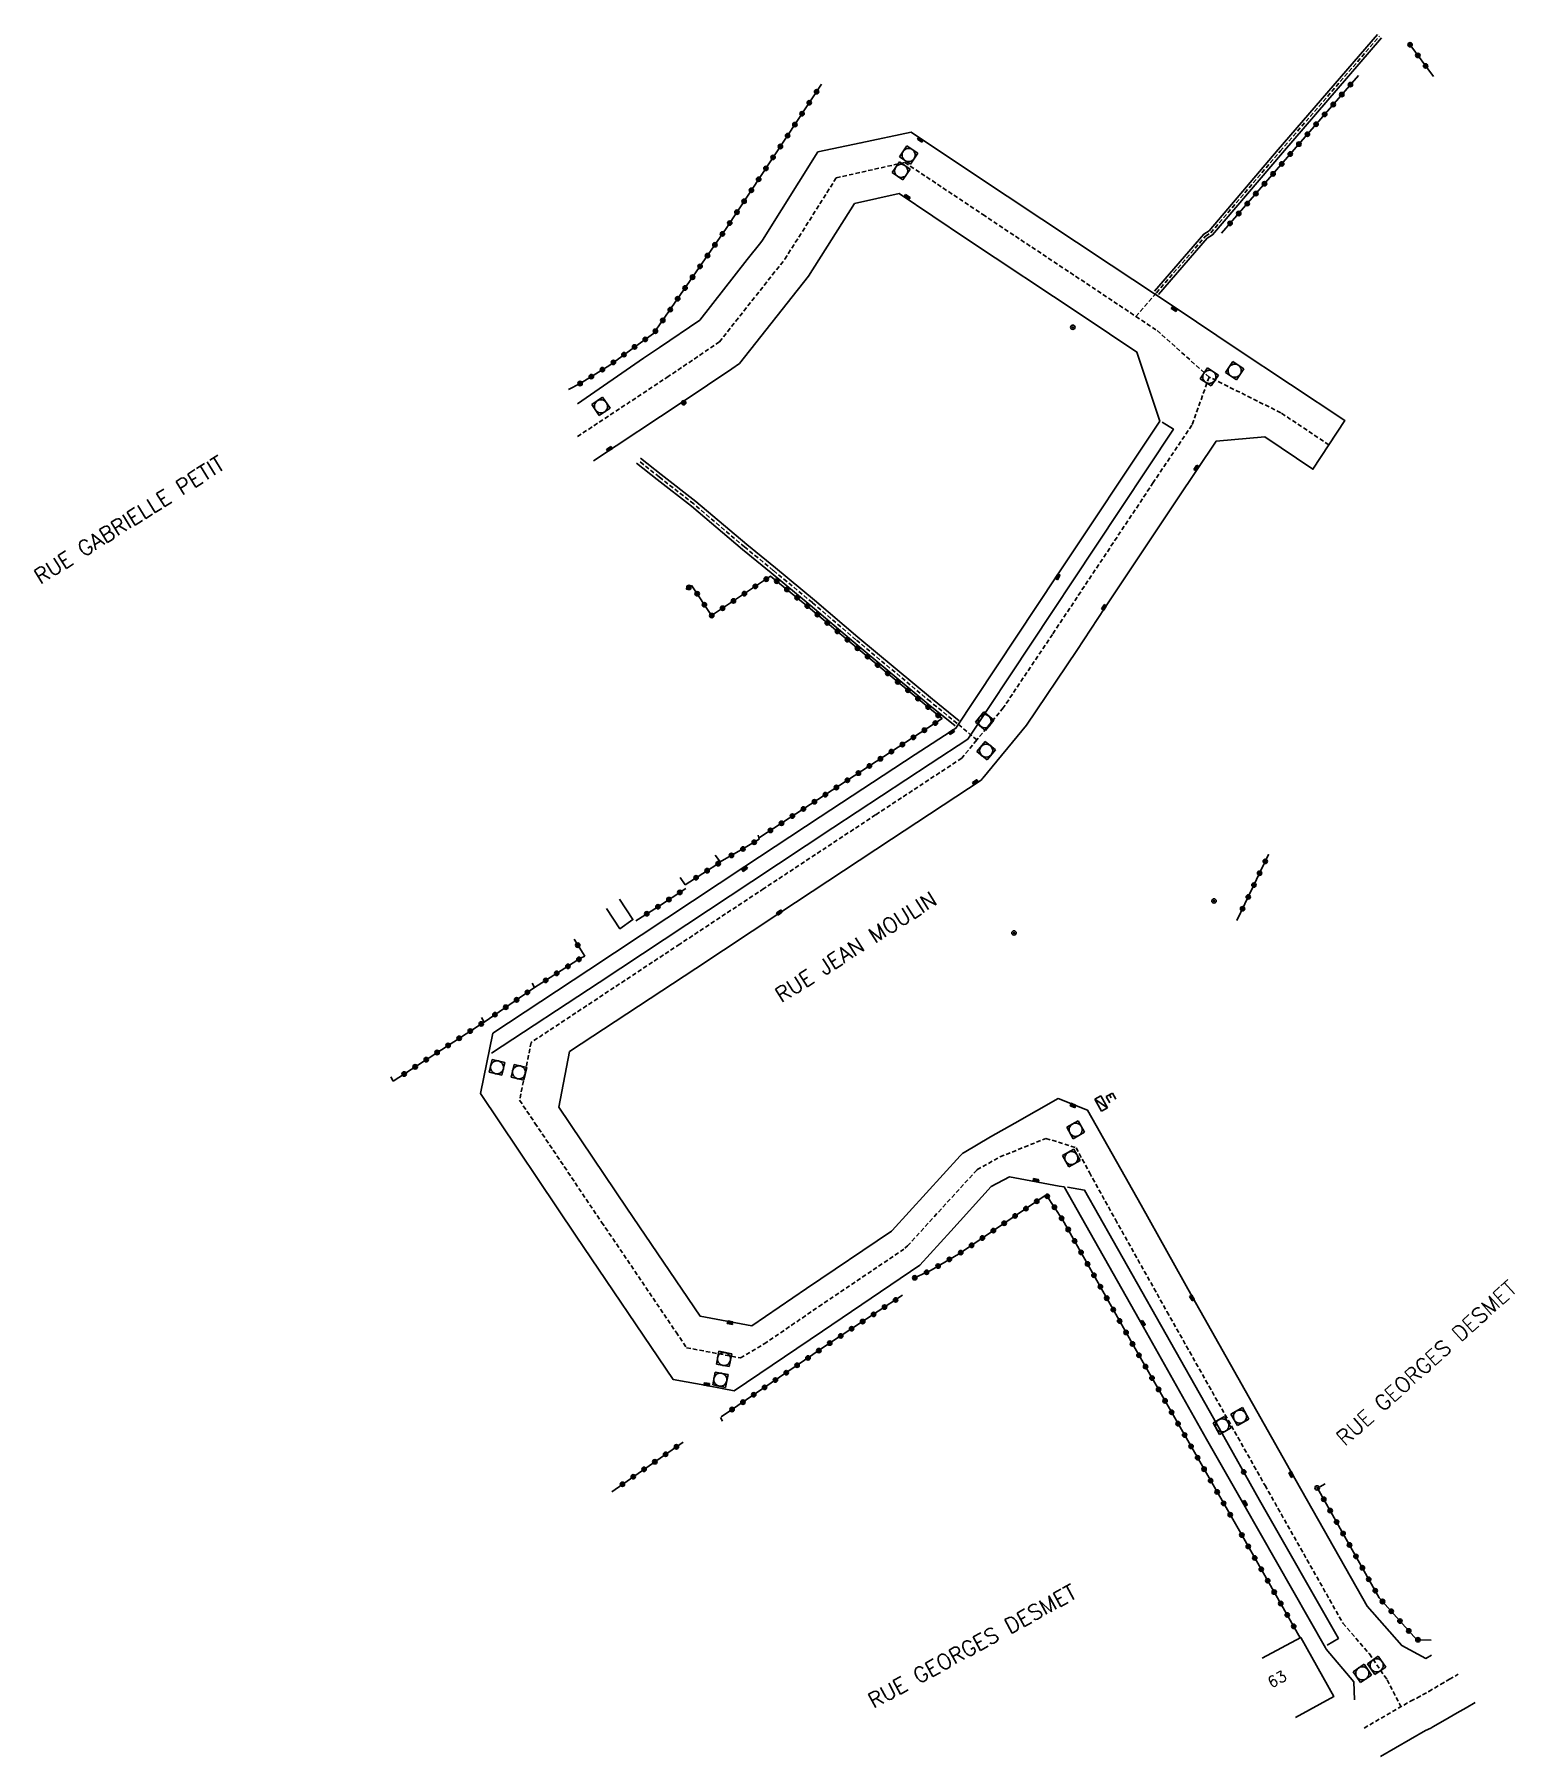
# Model space of a CAD drawing. Header units: millimetres. Extents: x 75000 to 76000, y 157000 to 157843.
# Drawn here: x 75218.6 to 75387.8, y 157255.5 to 157452.4 of the extents above; entities that cross this region are included whole.
import ezdxf
from ezdxf.enums import TextEntityAlignment as Align

# ---------------------------------------------------------------- set-up
doc = ezdxf.new("R2010")
doc.units = ezdxf.units.MM
doc.linetypes.add('DASHED', pattern=[0.75, 0.5, -0.25])
doc.layers.get('0').update_dxf_attribs({"linetype": 'CONTINUOUS'})
for name, color, linetype in [('W0001', 6, 'DASHED'), ('W0006', 2, 'CONTINUOUS'), ('W0008', 7, 'CONTINUOUS'), ('W0060', 7, 'DASHED'), ('W0061', 7, 'CONTINUOUS'), ('W0100', 7, 'CONTINUOUS'), ('W0103', 1, 'CONTINUOUS'), ('W0322', 7, 'CONTINUOUS'), ('W0323', 7, 'CONTINUOUS'), ('W0400', 7, 'CONTINUOUS'), ('W0420', 7, 'CONTINUOUS'), ('W0430', 7, 'CONTINUOUS'), ('W0856', 7, 'CONTINUOUS'), ('W0989', 7, 'CONTINUOUS'), ('W0991', 7, 'CONTINUOUS'), ('W1338', 7, 'CONTINUOUS')]:
    doc.layers.add(name, color=color, linetype=linetype)
doc.styles.get("Standard").update_dxf_attribs({"font": 'romans.shx', "width": 0.85})

msp = doc.modelspace()

# ---------------------------------------------------------------- texts
at = {"layer": 'W0989'}
for s, rotation, p in [('RUE GABRIELLE PETIT', 32.1292, (75218.83, 157390.21)), ('RUE GEORGES DESMET', 42.0143, (75367.86, 157291.56)), ('RUE GEORGES DESMET', 28.6553, (75314.14, 157261.71))]:
    msp.add_text(s, height=1.75, rotation=rotation, dxfattribs=at).set_placement(p, align=Align.MIDDLE_LEFT)
msp.add_text('RUE JEAN MOULIN', height=1.75, rotation=32.4904, dxfattribs=at).set_placement((75312.53, 157348.07), align=Align.MIDDLE)
at = {"layer": 'W0991'}
msp.add_text('63', height=1.25, rotation=28.881, dxfattribs=at).set_placement((75360.98, 157263.8), align=Align.CENTER)

# ---------------------------------------------------------------- blocks, each defined once
blk = doc.blocks.new('T856')
for p, q in [((-0.125, 0), (0.125, 0)), ((0, 0.125), (0, -0.125))]:
    blk.add_line(p, q)
blk.add_ellipse((0, 0), major_axis=(-0.177, 0.177), ratio=1, start_param=3.9269908, end_param=10.2101761)
blk = doc.blocks.new('T400')
for p, q in [((-0.15, 0.3), (0.15, 0.3)), ((-0.15, -0.25), (-0.15, 0.3)), ((-0.15, 0.15), (0.15, 0.15)), ((-0.15, 0), (0.15, 0)), ((0.15, 0.3), (0.15, -0.25)), ((-0.15, -0.15), (0.15, -0.15)), ((-0.15, -0.25), (-0.15, -0.3)), ((-0.15, -0.3), (0.15, -0.3)), ((0.15, -0.3), (0.15, -0.25))]:
    blk.add_line(p, q)
blk = doc.blocks.new('T420')
for p, q in [((0.75, 0.75), (-0.75, 0.75)), ((-0.75, 0.75), (-0.75, -0.75)), ((0.75, 0.75), (0.75, -0.75)), ((0.75, -0.75), (-0.75, -0.75))]:
    blk.add_line(p, q)
blk.add_ellipse((0, 0), major_axis=(-0.53, 0.53), ratio=1, start_param=3.926991, end_param=10.210176)
blk = doc.blocks.new('T430')
at = {"flags": 128}
for points in [[(-0.4, 2.1), (0.4, 2.1)], [(-0.4, 2.1), (-0.4, 1.3)], [(0.8, 0.8), (-0.8, 0.8)], [(-0.8, 0.8), (-0.8, 0)], [(0.8, 0.8), (-0.8, 0)], [(-0.8, 0), (0.8, 0)], [(-0.4, 1.7), (0, 1.7)], [(-0.4, 1.3), (0.4, 1.3)], [(0.8, 0), (0.8, 0.8)]]:
    blk.add_lwpolyline(points, dxfattribs=at)
blk = doc.blocks.new('t322o')
at = {"color": 0, "linetype": 'Continuous'}
for radius in [0.25, 0.15]:
    blk.add_circle((0, 0), radius, dxfattribs=at)
blk = doc.blocks.new('t323o')
at = {"color": 0, "linetype": 'Continuous'}
for radius in [0.25, 0.15]:
    blk.add_circle((0, 0), radius, dxfattribs=at)

# ---------------------------------------------------------------- linework, layer by layer
at = {"layer": 'W0001'}
for points in [[(75280.7, 157406.41), (75290.94, 157413.18), (75296.93, 157417.23), (75304.41, 157426.69), (75310.29, 157435.99), (75318.13, 157437.76), (75327.04, 157431.8), (75344.56, 157420.15), (75346.97, 157418.54), (75352.92, 157413.22)], [(75366.61, 157405.47), (75361.12, 157409.13), (75352.92, 157413.22), (75350.96, 157407.72), (75346.54, 157401.16), (75335.01, 157383.8), (75329.39, 157375.4), (75326.35, 157371.72), (75324.63, 157369.64), (75314.79, 157363.16), (75302.01, 157354.73), (75292.4, 157348.38), (75275.41, 157337.14), (75274.09, 157330.52), (75275.84, 157327.92), (75283.47, 157316.59), (75291.97, 157304.01), (75293.17, 157302.23), (75299.33, 157301.07), (75302.05, 157302.67), (75308.3, 157306.94), (75318.15, 157313.6), (75318.44, 157313.87), (75326.38, 157322.58), (75326.38, 157322.58), (75329.01, 157324.05), (75334.26, 157326.17), (75337.72, 157325.1), (75339.23, 157322.26), (75342.21, 157316.89), (75348.1, 157306.36), (75359.31, 157286.49), (75368.22, 157270.73), (75371.24, 157267.23), (75373.28, 157264.26), (75374.85, 157261.2)], [(75370.63, 157258.74), (75375.93, 157261.83), (75376.66, 157262.16), (75376.67, 157262.16), (75376.68, 157262.17), (75378.02, 157262.94), (75379.39, 157263.73), (75380.39, 157264.32), (75381.4, 157264.91)]]:
    msp.add_lwpolyline(points, dxfattribs=at)
at = {"layer": 'W0006'}
for points in [[(75347.57, 157408.07), (75348.84, 157407.27), (75339.9, 157393.76), (75325.33, 157371.83), (75325.33, 157371.83), (75321.04, 157369), (75309.9, 157361.66), (75300.65, 157355.55), (75283.19, 157343.98), (75270.86, 157335.91)], [(75336.71, 157320.58), (75338.68, 157320.23), (75346.88, 157305.76), (75354.07, 157293.04), (75358.68, 157284.8), (75367.7, 157269), (75366.43, 157268.24)]]:
    msp.add_lwpolyline(points, dxfattribs=at)
at = {"layer": 'W0008'}
for points in [[(75378.34, 157267.07), (75377.71, 157266.71), (75374.94, 157268.18), (75370.98, 157272.69), (75362.24, 157288.15), (75351.03, 157308.01), (75345.15, 157318.54), (75339.03, 157329.39), (75335.66, 157330.72), (75330.72, 157327.92), (75327.94, 157326.33), (75324.91, 157324.57), (75324.77, 157324.49), (75324.45, 157324.17), (75316.68, 157315.62), (75316.6, 157315.56), (75306.9, 157309), (75300.65, 157304.73), (75294.72, 157305.86), (75286.36, 157318.2), (75278.56, 157329.74), (75279.81, 157336.09), (75294.23, 157345.61), (75303.84, 157351.96), (75316.62, 157360.39), (75326.87, 157367.14), (75326.98, 157367.27), (75327.04, 157367.35), (75332.06, 157373.42), (75337.78, 157381.96), (75340.98, 157386.83), (75349.3, 157399.31), (75353.72, 157405.87), (75359.3, 157406.4), (75364.78, 157402.68), (75366.61, 157405.47), (75368.45, 157408.24), (75356.03, 157416.5), (75349.27, 157421), (75341.73, 157426.01), (75325.86, 157436.54), (75318.86, 157441.21), (75313.12, 157439.98), (75308.2, 157438.95), (75301.85, 157428.87), (75301.68, 157428.62), (75300.11, 157426.64), (75294.68, 157419.74), (75290.08, 157416.61), (75288.26, 157415.38), (75280.69, 157410.16)], [(75282.54, 157403.63), (75292.79, 157410.41), (75298.35, 157414.14), (75299.22, 157414.76), (75307.13, 157424.76), (75307.13, 157424.76), (75312.38, 157433.05), (75317.47, 157434.2), (75325.2, 157429.03), (75338.39, 157420.24), (75344.66, 157416.08), (75347.27, 157408.17), (75335.5, 157390.48), (75323.97, 157373.08), (75323.97, 157373.08), (75319.33, 157370.07), (75308.46, 157362.92), (75299.83, 157357.24), (75282.02, 157345.46), (75271.01, 157338.19), (75269.63, 157331.29), (75280.57, 157314.98), (75291.63, 157298.61), (75295.67, 157297.86), (75298.63, 157297.3), (75308.73, 157304.13), (75319.85, 157311.67), (75323.38, 157315.55), (75327.99, 157320.67), (75330.08, 157321.77), (75335.79, 157320.72), (75336.33, 157320.63), (75345.41, 157304.58), (75352.61, 157291.78), (75356.9, 157284.29), (75366.21, 157267.92), (75366.32, 157267.75), (75369.48, 157264.05), (75369.55, 157261.98)], [(75372.53, 157255.49), (75377.65, 157258.48), (75378.25, 157258.74), (75378.38, 157258.81), (75378.51, 157258.88), (75379.9, 157259.67), (75381.29, 157260.48), (75382.3, 157261.07), (75383.32, 157261.68)]]:
    msp.add_lwpolyline(points, dxfattribs=at)
at = {"layer": 'W0060'}
for points in [[(75344.56, 157420.15), (75346.9, 157422.85), (75352.51, 157429.33), (75353.11, 157429.7), (75361.06, 157439.05), (75372.39, 157452.19)], [(75326.35, 157371.72), (75324.1, 157373.62), (75321.05, 157376.11), (75312.53, 157383.19), (75307.56, 157387.43), (75303.09, 157391.11), (75299.82, 157393.79), (75293.99, 157398.71), (75290.04, 157401.8), (75287.69, 157403.66)]]:
    msp.add_lwpolyline(points, dxfattribs=at)
at = {"layer": 'W0061'}
for points in [[(75346.67, 157423.05), (75352.31, 157429.56), (75352.91, 157429.93), (75360.83, 157439.25), (75372.16, 157452.39)], [(75347.13, 157422.65), (75352.71, 157429.09), (75353.31, 157429.46), (75361.29, 157438.85), (75372.62, 157451.99)], [(75323.87, 157373.33), (75320.81, 157375.82), (75312.3, 157382.9), (75307.32, 157387.14), (75302.86, 157390.82), (75299.58, 157393.51), (75293.74, 157398.44), (75289.81, 157401.51), (75287.46, 157403.37)], [(75324.34, 157373.91), (75321.28, 157376.4), (75312.77, 157383.47), (75307.8, 157387.71), (75303.33, 157391.39), (75300.06, 157394.08), (75294.22, 157399), (75290.27, 157402.09), (75287.92, 157403.95)]]:
    msp.add_lwpolyline(points, dxfattribs=at)
at = {"layer": 'W0100'}
msp.add_lwpolyline([(75358.99, 157266.72), (75363.39, 157269.11), (75363.39, 157269.11), (75367.17, 157262.35), (75362.78, 157259.96)], dxfattribs=at)
at = {"layer": 'W0103'}
msp.add_lwpolyline([(75284.02, 157352.47), (75285.55, 157350.13), (75287.05, 157351.18), (75285.52, 157353.52)], dxfattribs=at)
at = {"layer": 'W0322'}
for points in [[(75308.6, 157446.69), (75297.69, 157430.19), (75289.41, 157418.18), (75287.63, 157416.95), (75284.4, 157414.59), (75281, 157412.47), (75279.68, 157411.8)], [(75354.33, 157429.66), (75361.87, 157438.34), (75369.99, 157447.7)], [(75301.51, 157360.56), (75322.39, 157374.16), (75320.58, 157375.66), (75312.1, 157382.73), (75307.12, 157386.92), (75302.79, 157390.45), (75296.04, 157385.95), (75293.79, 157389.36), (75293.09, 157388.96)], [(75301.49, 157360.37), (75299.88, 157359.43), (75297.01, 157357.78)], [(75297.04, 157357.74), (75293, 157355.17)], [(75293.09, 157354.75), (75289.84, 157352.61), (75287.36, 157351.06)], [(75281.55, 157346.99), (75281.07, 157346.77), (75275.81, 157343.43)], [(75275.81, 157343.43), (75270.03, 157339.47)], [(75270.03, 157339.47), (75259.63, 157332.72)], [(75319.15, 157310.18), (75321.15, 157311.1), (75324.26, 157312.94), (75334.3, 157319.71), (75336.21, 157316.8), (75344.45, 157302.15), (75356.07, 157281.84)], [(75378.29, 157268.81), (75376.66, 157268.84), (75372.37, 157273.64), (75365.32, 157286.17), (75365.32, 157286.17)]]:
    msp.add_lwpolyline(points, dxfattribs=at)
at = {"layer": 'W0323'}
for points in [[(75297.14, 157294.33), (75309.52, 157302.74), (75317.87, 157308.23)], [(75284.62, 157285.76), (75292.8, 157291.45)], [(75356.07, 157281.84), (75363.33, 157269.08)]]:
    msp.add_lwpolyline(points, dxfattribs=at)
at = {"layer": 'W1338'}
for points in [[(75375.87, 157451.24), (75378.56, 157447.58)], [(75301.35, 157360.85), (75301.49, 157360.37)], [(75296.45, 157358.55), (75297.04, 157357.74)], [(75359.71, 157358.61), (75359.71, 157358.61), (75356.09, 157351.08)], [(75292.46, 157356.01), (75293, 157355.17)], [(75280.31, 157348.93), (75281.55, 157346.99)], [(75275.81, 157343.43), (75275.52, 157343.93)], [(75270.03, 157339.47), (75269.74, 157339.98)], [(75259.63, 157332.72), (75259.35, 157333.22)], [(75297.3, 157293.84), (75297.04, 157294.24)], [(75366.2, 157286.66), (75365.32, 157286.17)]]:
    msp.add_lwpolyline(points, dxfattribs=at)

# ---------------------------------------------------------------- block references
at = {"layer": 'W0322'}
for p, rotation in [((75369.08, 157446.65), 49.0713351910734), ((75307.21, 157444.58), 236.5253969674353), ((75308.04, 157445.84), 236.5253969674353), ((75367.11, 157444.38), 49.0713351910734), ((75368.09, 157445.52), 49.0713351910734), ((75305.56, 157442.08), 236.5253969674353), ((75306.38, 157443.33), 236.5253969674353), ((75365.15, 157442.12), 49.0713351910734), ((75366.13, 157443.25), 49.0713351910734), ((75304.73, 157440.83), 236.5253969674353), ((75364.16, 157440.98), 49.0713351910734), ((75303.07, 157438.33), 236.5253969674353), ((75303.9, 157439.58), 236.5253969674353), ((75362.2, 157438.72), 49.0713351910734), ((75363.18, 157439.85), 49.0713351910734), ((75302.25, 157437.08), 236.5253969674353), ((75360.23, 157436.45), 49.02142624324551), ((75361.22, 157437.58), 49.02142624324551), ((75300.59, 157434.57), 236.5253969674353), ((75301.42, 157435.83), 236.5253969674353), ((75358.26, 157434.19), 49.02142624324551), ((75359.25, 157435.32), 49.02142624324551), ((75299.76, 157433.32), 236.5253969674353), ((75357.28, 157433.05), 49.02142624324551), ((75298.11, 157430.82), 236.5253969674353), ((75298.94, 157432.07), 236.5253969674353), ((75355.31, 157430.79), 49.02142624324551), ((75356.3, 157431.92), 49.02142624324551), ((75296.42, 157428.34), 235.4113926042969), ((75297.27, 157429.58), 235.4113926042969), ((75295.57, 157427.11), 235.4113926042969), ((75293.86, 157424.64), 235.4113926042969), ((75294.72, 157425.87), 235.4113926042969), ((75293.01, 157423.4), 235.4113926042969), ((75291.31, 157420.93), 235.4113926042969), ((75292.16, 157422.17), 235.4113926042969), ((75289.61, 157418.46), 235.4113926042969), ((75290.46, 157419.7), 235.4113926042969), ((75287.23, 157416.66), 216.1197989728139), ((75288.46, 157417.52), 214.6599773830023), ((75284.81, 157414.89), 216.1197989728139), ((75286.02, 157415.78), 216.1197989728139), ((75281.01, 157412.48), 211.9010972222127), ((75282.29, 157413.27), 211.9010972222127), ((75283.56, 157414.07), 211.9010972222127), ((75293.44, 157389.16), 209.6282703719676), ((75301.04, 157389.28), 213.6731304058856), ((75302.29, 157390.11), 213.6731304058856), ((75303.49, 157389.88), 140.8548575216667), ((75304.65, 157388.93), 140.8548575216667), ((75294.39, 157388.44), 123.4047460943339), ((75295.22, 157387.19), 123.4047460943339), ((75298.54, 157387.62), 213.6731304058856), ((75299.79, 157388.45), 213.6731304058856), ((75305.81, 157387.98), 140.8548575216667), ((75306.98, 157387.04), 140.8548575216667), ((75296.05, 157385.95), 213.6731304058856), ((75297.3, 157386.79), 213.6731304058856), ((75308.13, 157386.07), 139.939084126545), ((75309.27, 157385.11), 139.939084126545), ((75310.42, 157384.14), 139.939084126545), ((75311.57, 157383.18), 139.939084126545), ((75312.72, 157382.21), 140.1842997630362), ((75313.87, 157381.25), 140.1842997630362), ((75315.02, 157380.29), 140.1842997630362), ((75316.18, 157379.33), 140.1842997630362), ((75317.33, 157378.37), 140.1842997630362), ((75318.48, 157377.41), 140.1842997630362), ((75319.63, 157376.45), 140.1842997630362), ((75320.79, 157375.49), 140.3254889541656), ((75321.62, 157373.66), 33.07276723544932), ((75321.94, 157374.53), 140.3254889541656), ((75317.85, 157371.2), 33.07276723544932), ((75319.11, 157372.02), 33.07276723544932), ((75320.37, 157372.84), 33.07276723544932), ((75315.34, 157369.57), 33.07276723544932), ((75316.6, 157370.39), 33.07276723544932), ((75312.83, 157367.93), 33.07276723544932), ((75314.08, 157368.75), 33.07276723544932), ((75309.05, 157365.47), 33.07276723544932), ((75310.31, 157366.29), 33.07276723544932), ((75311.57, 157367.11), 33.07276723544932), ((75306.54, 157363.84), 33.07276723544932), ((75307.8, 157364.66), 33.07276723544932), ((75302.77, 157361.38), 33.07276723544932), ((75304.03, 157362.2), 33.07276723544932), ((75305.28, 157363.02), 33.07276723544932), ((75299.62, 157359.27), 209.8333101740699), ((75300.91, 157360.03), 210.4278724676829), ((75296.79, 157357.58), 212.5279000680394), ((75298.31, 157358.53), 209.8333101740699), ((75294.26, 157355.97), 212.5279000680394), ((75295.53, 157356.78), 212.5279000680394), ((75291.16, 157353.48), 213.4181177866808), ((75292.41, 157354.3), 213.4181177866808), ((75288.63, 157351.85), 211.9347123504313), ((75289.9, 157352.65), 213.4181177866808), ((75279.61, 157345.84), 212.4367930866357), ((75280.87, 157346.64), 212.4367930866357), ((75277.08, 157344.23), 212.4367930866357), ((75278.34, 157345.04), 212.4367930866357), ((75273.74, 157342.01), 214.3753693426154), ((75274.98, 157342.86), 214.3753693426154), ((75271.27, 157340.32), 214.3753693426154), ((75272.51, 157341.17), 214.3753693426154), ((75267.18, 157337.62), 213.0184430667377), ((75268.44, 157338.44), 213.0184430667377), ((75269.7, 157339.25), 213.0184430667377), ((75264.66, 157335.99), 213.0184430667377), ((75265.92, 157336.8), 213.0184430667377), ((75262.15, 157334.35), 213.0184430667377), ((75263.41, 157335.17), 213.0184430667377), ((75260.89, 157333.53), 213.0184430667377), ((75331.98, 157318.14), 34.00763539527032), ((75333.22, 157318.98), 34.00763539527032), ((75334.41, 157319.55), 303.3208244771865), ((75335.23, 157318.3), 303.3208244771865), ((75329.49, 157316.46), 34.00763539527032), ((75330.73, 157317.3), 34.00763539527032), ((75336.06, 157317.04), 303.3208244771865), ((75327, 157314.78), 34.00763539527032), ((75328.25, 157315.62), 34.00763539527032), ((75336.81, 157315.75), 299.3524273555659), ((75337.54, 157314.44), 299.3524273555659), ((75323.23, 157312.33), 30.48451882975861), ((75324.52, 157313.11), 34.00763539527032), ((75325.76, 157313.94), 34.00763539527032), ((75338.28, 157313.13), 299.3524273555659), ((75319.26, 157310.23), 24.67132852443466), ((75320.62, 157310.86), 24.67132852443466), ((75321.94, 157311.57), 30.48451882975861), ((75339.02, 157311.82), 299.3524273555659), ((75339.75, 157310.52), 299.3524273555659), ((75340.49, 157309.21), 299.3524273555659), ((75341.22, 157307.9), 299.3524273555659), ((75341.96, 157306.59), 299.3524273555659), ((75342.69, 157305.29), 299.3524273555659), ((75343.43, 157303.98), 299.3524273555659), ((75344.16, 157302.67), 299.3524273555659), ((75344.9, 157301.37), 299.7605999404366), ((75345.65, 157300.07), 299.7605999404366), ((75346.39, 157298.76), 299.7605999404366), ((75347.14, 157297.46), 299.7605999404366), ((75347.88, 157296.16), 299.7605999404366), ((75348.63, 157294.86), 299.7605999404366), ((75349.37, 157293.55), 299.7605999404366), ((75350.12, 157292.25), 299.7605999404366), ((75350.86, 157290.95), 299.7605999404366), ((75351.6, 157289.65), 299.7605999404366), ((75352.35, 157288.35), 299.7605999404366), ((75353.09, 157287.04), 299.7605999404366), ((75353.84, 157285.74), 299.7605999404366), ((75354.58, 157284.44), 299.7605999404366), ((75366.03, 157284.91), 119.346585389821), ((75355.33, 157283.14), 299.7605999404366), ((75366.76, 157283.61), 119.346585389821), ((75367.5, 157282.3), 119.346585389821), ((75368.23, 157280.99), 119.346585389821), ((75368.97, 157279.68), 119.346585389821), ((75369.7, 157278.38), 119.346585389821), ((75370.44, 157277.07), 119.346585389821), ((75371.17, 157275.76), 119.346585389821), ((75371.91, 157274.45), 119.346585389821), ((75372.74, 157273.22), 131.7994391529168), ((75373.74, 157272.1), 131.7994391529168), ((75374.74, 157270.98), 131.7994391529168), ((75375.74, 157269.86), 131.7994391529168), ((75376.79, 157268.84), 178.7985328261938)]:
    msp.add_blockref('t322o', p, dxfattribs=dict(at, rotation=rotation))
at = {"layer": 'W0323'}
for p, rotation in [((75315.81, 157306.88), 33.3189374173242), ((75317.07, 157307.7), 33.3189374173242), ((75312.05, 157304.4), 33.3189374173242), ((75313.31, 157305.23), 33.3189374173242), ((75314.56, 157306.05), 33.3189374173242), ((75309.55, 157302.76), 33.3189374173242), ((75310.8, 157303.58), 33.3189374173242), ((75305.82, 157300.23), 34.18796027384693), ((75307.06, 157301.07), 34.18796027384693), ((75308.3, 157301.91), 34.18796027384693), ((75303.34, 157298.54), 34.18796027384693), ((75304.58, 157299.38), 34.18796027384693), ((75300.86, 157296.86), 34.18796027384693), ((75302.1, 157297.7), 34.18796027384693), ((75298.38, 157295.17), 34.18796027384693), ((75299.62, 157296.01), 34.18796027384693), ((75292.01, 157290.9), 34.81239332497275), ((75289.55, 157289.19), 34.81239332497275), ((75290.78, 157290.05), 34.81239332497275), ((75285.85, 157286.62), 34.81239332497275), ((75287.09, 157287.48), 34.81239332497275), ((75288.32, 157288.33), 34.81239332497275), ((75356.66, 157280.81), 299.6321321353028), ((75357.4, 157279.51), 299.6321321353028), ((75358.14, 157278.2), 299.6321321353028), ((75358.88, 157276.9), 299.6321321353028), ((75359.62, 157275.59), 299.6321321353028), ((75360.36, 157274.29), 299.6321321353028), ((75361.11, 157272.99), 299.6321321353028), ((75361.85, 157271.68), 299.6321321353028), ((75362.59, 157270.38), 299.6321321353028)]:
    msp.add_blockref('t323o', p, dxfattribs=dict(at, rotation=rotation))
at = {"layer": 'W0400'}
for p, rotation in [((75319.9, 157440.36), 235.9143578928748), ((75318.39, 157433.78), 235.91439), ((75348.93, 157421.01), 236.4279573795794), ((75284.36, 157405), 303.2351295418706), ((75351.47, 157402.81), 147.7394999999999), ((75335.6, 157390.38), 147.7394999999999), ((75340.9, 157386.89), 147.7394999999999), ((75323.49, 157372.63), 123.2956562116248), ((75326.2, 157366.89), 123.29568), ((75299.81, 157357), 127.20105), ((75303.79, 157352.01), 127.2010732465713), ((75337.36, 157329.93), 68.39999999999999), ((75333.11, 157321.36), 78.30165849784689), ((75350.97, 157307.92), 29.7), ((75298.15, 157305.1), 259.161524018262), ((75345.34, 157305.03), 29.7), ((75295.49, 157298.04), 259.16148), ((75362.3, 157287.73), 29.7), ((75357.01, 157284.45), 29.7)]:
    msp.add_blockref('T400', p, dxfattribs=dict(at, rotation=rotation))
at = {"layer": 'W0420'}
for p, rotation in [((75318.56, 157438.6), 235.91439), ((75317.71, 157436.79), 235.91439), ((75355.84, 157413.94), 326.3750094818291), ((75352.94, 157413.24), 326.336047351293), ((75283.39, 157409.87), 34.59138129219502), ((75327.26, 157373.87), 50.42843086207618), ((75327.43, 157370.5), 50.42843086207618), ((75271.51, 157334.29), 346.8872195000083), ((75274.01, 157333.72), 346.88718), ((75337.66, 157327.15), 299.4026580846898), ((75337.17, 157323.92), 299.4026580846898), ((75297.46, 157300.95), 349.3034193857225), ((75297.04, 157298.58), 349.3034193857225), ((75356.44, 157294.36), 299.4332158620177), ((75354.41, 157293.35), 299.4332158620177), ((75370.44, 157265), 304.4324600882514), ((75372.07, 157265.91), 304.4324600882514)]:
    msp.add_blockref('T420', p, dxfattribs=dict(at, rotation=rotation))
at = {"layer": 'W0430', "rotation": 299.4026580846898}
msp.add_blockref('T430', (75340.23, 157329.96), dxfattribs=at)
at = {"layer": 'W0856', "rotation": 224.2727312552071}
for p in [(75337.34, 157418.91), (75353.48, 157353.32), (75330.61, 157349.66), (75365.27, 157286.21)]:
    msp.add_blockref('T856', p, dxfattribs=at)
at = {"layer": 'W0856'}
for p in [(75292.85, 157410.28), (75356.88, 157288.03)]:
    msp.add_blockref('T856', p, dxfattribs=at)
at = {"layer": 'W1338'}
for p, rotation in [((75375.89, 157451.21), 306.3001147352558), ((75376.78, 157450), 306.3001147352558), ((75377.67, 157448.79), 306.3001147352558), ((75359.34, 157357.84), 244.2847420065937), ((75358.69, 157356.49), 244.2847420065937), ((75357.39, 157353.78), 244.2847420065937), ((75358.04, 157355.13), 244.2847420065937), ((75356.74, 157352.43), 244.2847420065937), ((75280.74, 157348.26), 302.6119730963623)]:
    msp.add_blockref('t322o', p, dxfattribs=dict(at, rotation=rotation))

msp.set_redraw_order([(e.dxf.handle, doc.entitydb.next_handle()) for e in msp.query("TEXT MTEXT ATTDEF DIMENSION ARC_DIMENSION")])  # texts and dimensions are drawn at this point

doc.saveas('drawing.dxf')
